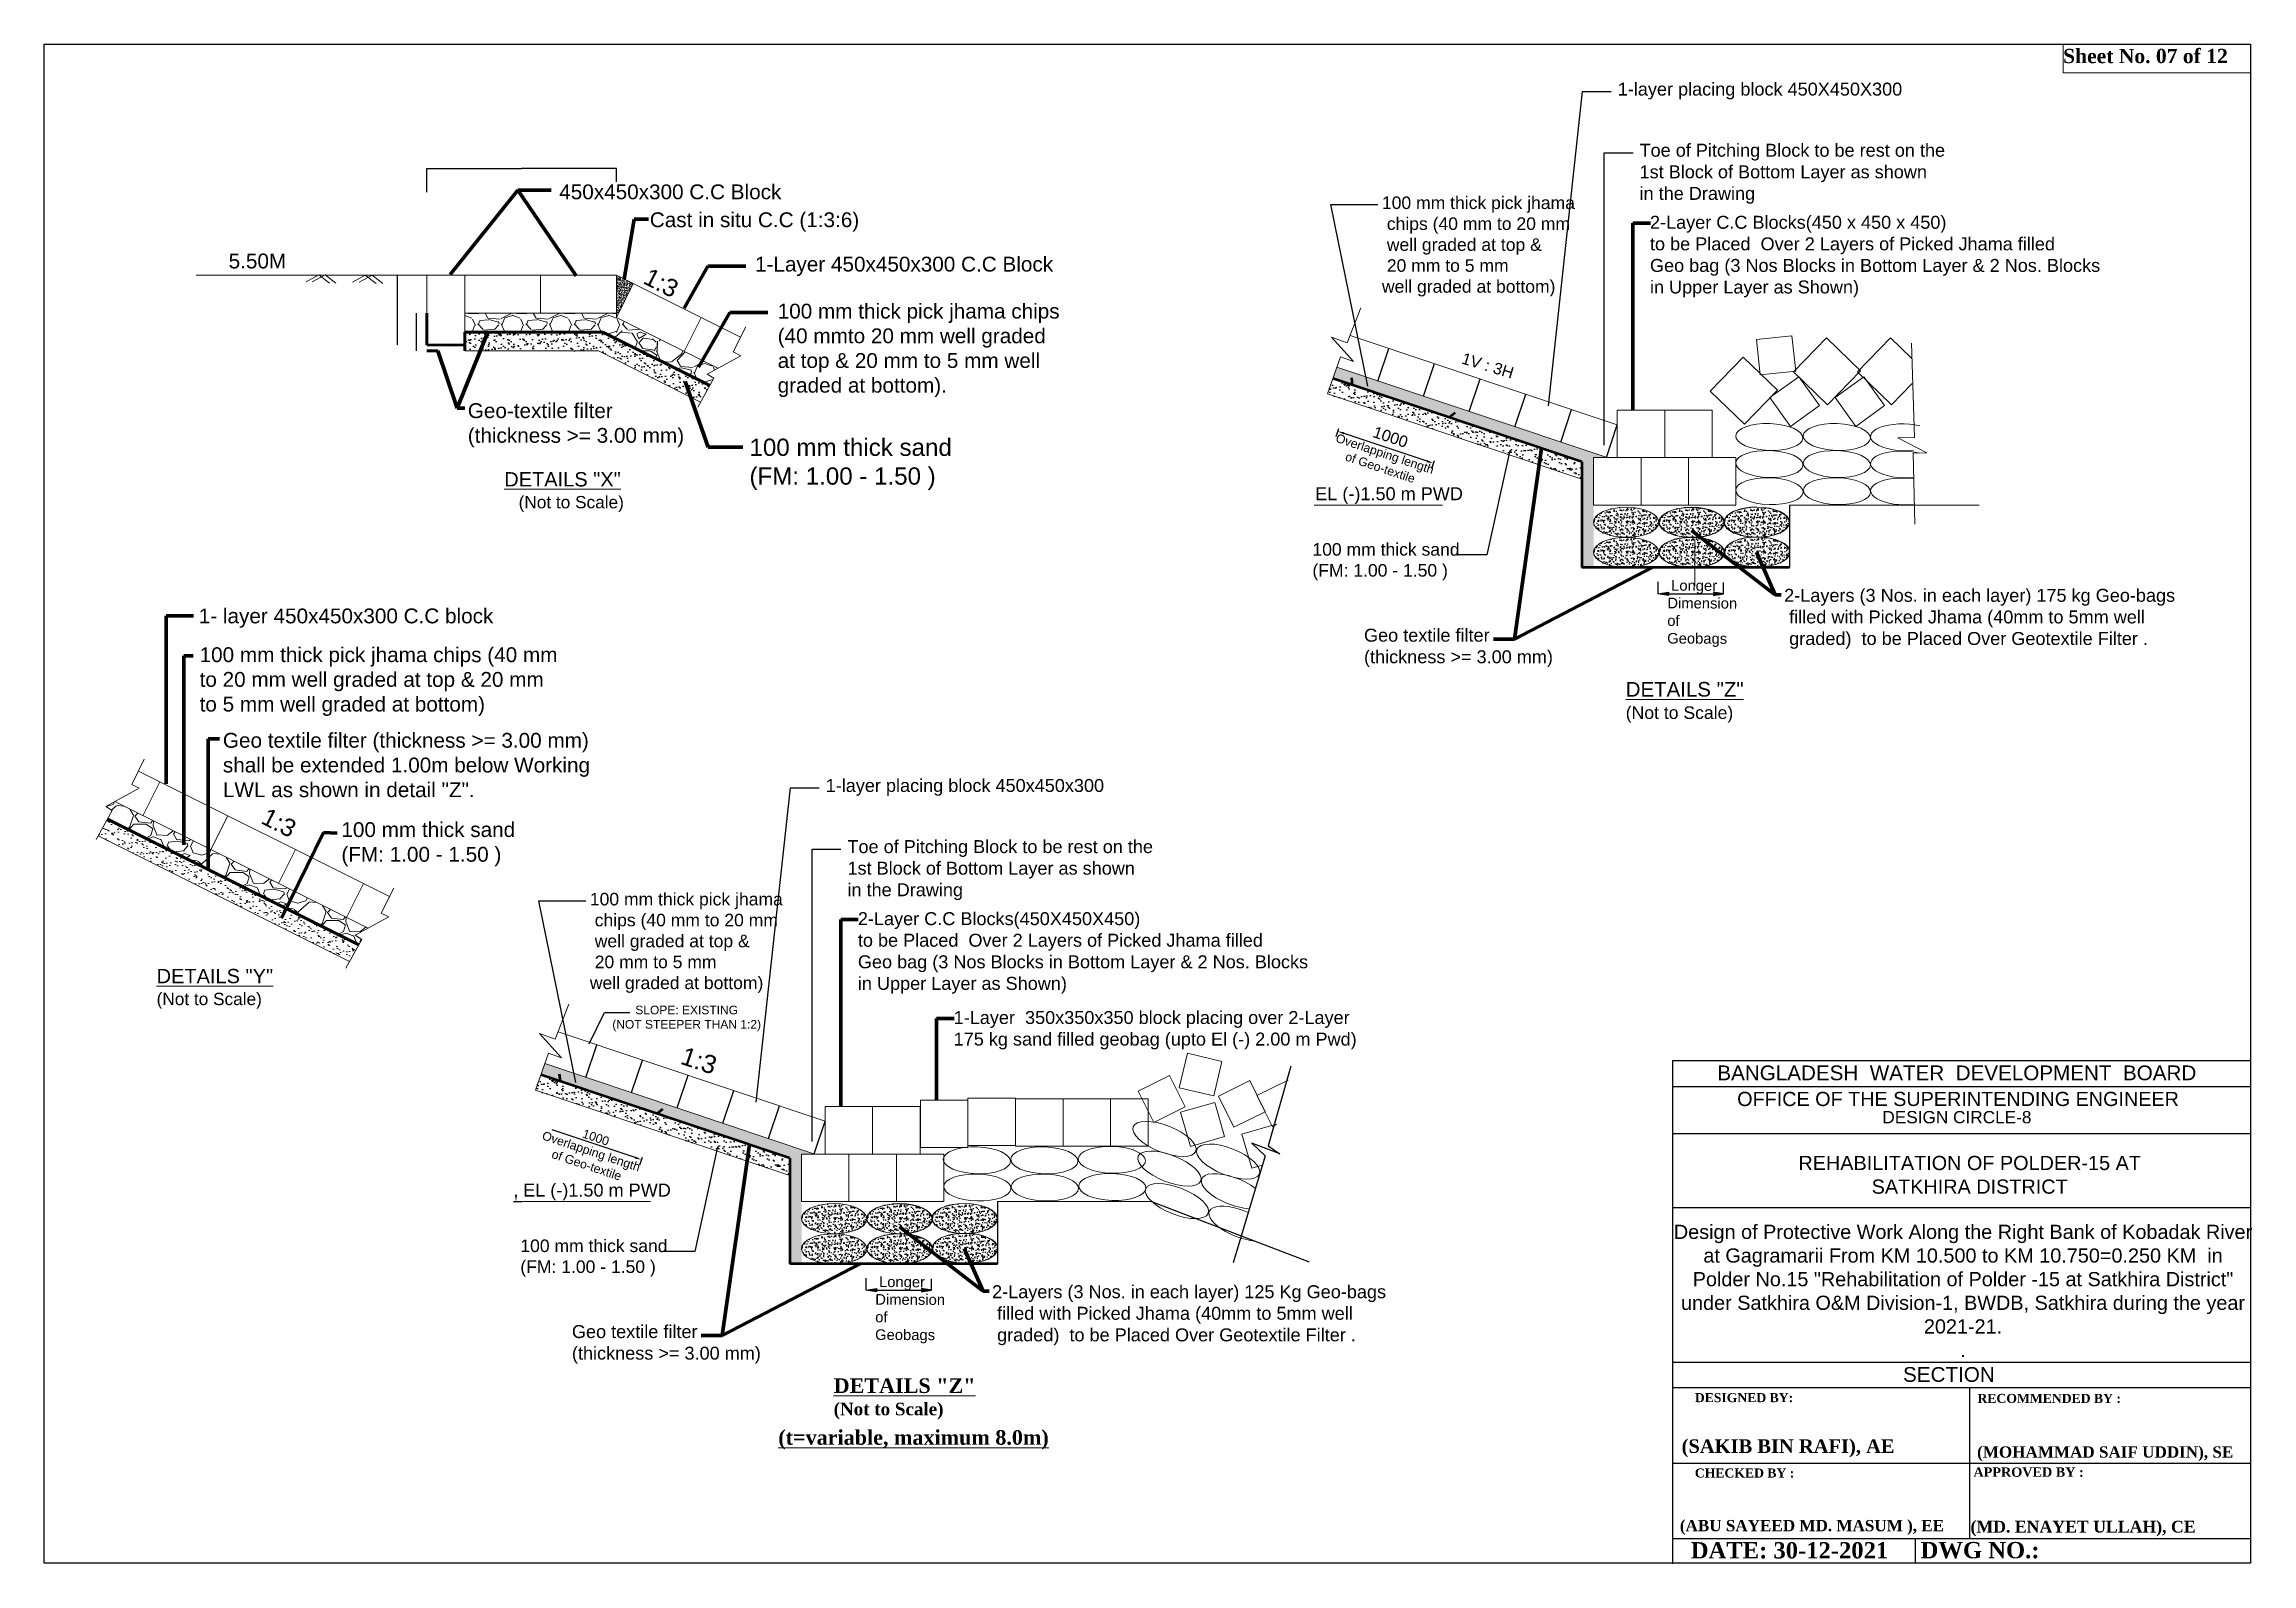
# Model space of a CAD drawing. Header units: inches. Extents: x 89000 to 267201, y -7461 to 18033.
# Drawn here: x 218499 to 229319, y 6882 to 14332 of the extents above; entities that cross this region are included whole.
import ezdxf
from ezdxf.enums import TextEntityAlignment as Align

# ---------------------------------------------------------------- set-up
doc = ezdxf.new("R2010")
doc.units = ezdxf.units.IN
doc.header["$LTSCALE"] = 7
doc.header["$MEASUREMENT"] = 0
doc.layers.add('LINE', color=7, linetype='Continuous')
doc.styles.add('dim', font='isocp.shx')
doc.styles.add('Kazi_T_H', font='timesbd.ttf')
doc.styles.get("Standard").update_dxf_attribs({"font": 'arial.ttf'})
doc.dimstyles.get("Standard").update_dxf_attribs({"dimtxt": 0.18, "dimasz": 0.18, "dimexe": 0.18, "dimexo": 0.0625, "dimgap": 0.09, "dimtad": 0, "dimtih": 1, "dimtoh": 1, "dimdec": 4, "dimzin": 0, "dimdsep": 46, "dimtxsty": 'Standard', "dimcen": 0.09, "dimadec": 0, "dimazin": 0, "dimtfac": 1, "dimtdec": 4, "dimtofl": 0, "dimtmove": 0, "dimatfit": 3, "dimfxl": 1, "dimtolj": 1, "dimtzin": 0, "dimarcsym": 0})
doc.dimstyles.new('STANDARD$0', dxfattribs={"dimscale": 0, "dimtxt": 8, "dimasz": 8, "dimexe": 4, "dimexo": 0, "dimgap": 2, "dimtad": 1, "dimdec": 0, "dimzin": 0, "dimdsep": 46, "dimtxsty": 'dim', "dimblk": 'DOTSMALL', "dimcen": 1, "dimclrd": 6, "dimclre": 6, "dimclrt": 256, "dimadec": 0, "dimazin": 0, "dimtfac": 1, "dimtdec": 0, "dimtix": 1, "dimtofl": 0, "dimtmove": 1, "dimatfit": 3, "dimldrblk": 'DOTSMALL', "dimfxl": 6, "dimtolj": 1, "dimtzin": 0, "dimarcsym": 0})
pattern_1 = [(50, (247895.4, 39692.484), (39.351889, -3.442842), [4.1148, -45.2628]), (355, (247895.4, 39692.484), (-7.61245, 41.268235), [3.29184, -36.21024]), (100.451, (247898.68, 39692.197), (31.73958, 37.825205), [3.49704, -38.46744]), (46.1842, (247895.4, 39703.457), (58.55307, -9.08114), [6.1722, -67.8942]), (96.6356, (247900.28, 39702.7), (51.279315, 53.44392), [5.24556, -57.70116]), (351.184, (247895.4, 39703.457), (51.27939, 53.44383), [4.93776, -54.31536]), (21, (247900.885, 39700.714), (32.748814, -22.089352), [4.1148, -45.2628]), (326, (247900.885, 39700.714), (13.34924, 39.7846), [3.29184, -36.21024]), (71.4514, (247903.614, 39698.873), (46.097962, 17.695337), [3.49704, -38.46744]), (37.5, (247895.399, 39692.484), (0.6671383, 18.2638884), [0, -35.771328, 0, -36.75888, 0, -36.3474]), (7.5, (247895.4, 39692.484), (14.433047, 21.639004), [0, -20.958048, 0, -34.948368, 0, -13.85316]), (327.5, (247883.164, 39692.484), (29.2875686, -1.237409), [0, -13.716, 0, -42.79392, 0, -56.78424]), (317.5, (247877.678, 39692.484), (31.995903, 5.492122), [0, -17.8308, 0, -28.419552, 0, -40.32504])]
pattern_2 = [(50, (244013.35, 36278.64), (39.351889, -3.442842), [4.1148, -45.2628]), (355, (244013.35, 36278.64), (-7.61245, 41.268235), [3.29184, -36.21024]), (100.451, (244016.63, 36278.354), (31.73958, 37.825205), [3.49704, -38.46744]), (46.1842, (244013.35, 36289.614), (58.55307, -9.08114), [6.1722, -67.8942]), (96.6356, (244018.23, 36288.857), (51.279315, 53.44392), [5.24556, -57.70116]), (351.184, (244013.35, 36289.614), (51.27939, 53.44383), [4.93776, -54.31536]), (21, (244018.838, 36286.87), (32.748814, -22.089352), [4.1148, -45.2628]), (326, (244018.838, 36286.87), (13.34924, 39.7846), [3.29184, -36.21024]), (71.4514, (244021.567, 36285.03), (46.097962, 17.695337), [3.49704, -38.46744]), (37.5, (244013.351, 36278.641), (0.6671383, 18.2638884), [0, -35.771328, 0, -36.75888, 0, -36.3474]), (7.5, (244013.351, 36278.641), (14.433047, 21.639004), [0, -20.958048, 0, -34.948368, 0, -13.85316]), (327.5, (244001.117, 36278.641), (29.2875686, -1.237409), [0, -13.716, 0, -42.79392, 0, -56.78424]), (317.5, (243995.63, 36278.64), (31.995903, 5.492122), [0, -17.8308, 0, -28.419552, 0, -40.32504])]

msp = doc.modelspace()

# ---------------------------------------------------------------- texts
at = {"color": 0, "linetype": 'Continuous', "lineweight": -3, "ltscale": 0.5, "char_height": 60, "attachment_point": 5, "rotation": 341.498073246}
for s, insert in [('\\A1;{\\H0.9333x;1000\\H0.7653x;\\POverlapping length\\Pof Geo-textile}', (225073.29789, 12334.01725)), ('\\A1;{\\H0.7143x;1000\\POverlapping length\\Pof Geo-textile}', (221180.04864, 8904.37397))]:
    msp.add_mtext(s, dxfattribs=dict(at, insert=insert))
at = {"layer": 'LINE', "color": 0, "lineweight": 13, "ltscale": 0.5}
for p in [(221429.03461, 13161.80818), (219555.53514, 10515.09609)]:
    msp.add_text('1:3', height=86.2488, rotation=332.99359933, dxfattribs=at).set_placement(p)
at = {"layer": 'LINE', "color": 0, "linetype": 'ByBlock', "ltscale": 0.5}
msp.add_text('1:3', height=89.274057, rotation=341.448640025, dxfattribs=at).set_placement((221611.73099, 9334.67083))
at = {"layer": 'LINE', "color": 0, "linetype": 'ByBlock', "lineweight": -3, "ltscale": 0.5}
for s, height, p in [('BANGLADESH  WATER  DEVELOPMENT  BOARD', 72.3523232, (227872.6813, 9252.69208)), ('OFFICE OF THE SUPERINTENDING ENGINEER', 69.3984789, (227878.76969, 9126.26996)), ('DESIGN CIRCLE-8', 60.3465034, (227873.13427, 9041.46935)), ('SECTION', 72.415804, (227833.86213, 7774.1776))]:
    msp.add_text(s, height=height, dxfattribs=at).set_placement(p, align=Align.CENTER)
at = {"layer": 'LINE', "color": 0, "linetype": 'ByBlock', "lineweight": -3, "ltscale": 0.5, "style": 'Kazi_T_H'}
for s, height, p in [('DESIGNED BY:', 44.3334282, (226588.79347, 7674.52882)), ('RECOMMENDED BY :', 44.3334282, (227973.9246, 7670.81327)), ('(SAKIB BIN RAFI), AE', 66.5001423, (226523.98162, 7425.69102)), ('(MOHAMMAD SAIF UDDIN), SE ', 55.4167852, (227972.06667, 7402.59455)), ('CHECKED BY :', 44.3334282, (226588.79347, 7305.08359)), ('APPROVED BY :', 46.0136651, (227954.18952, 7308.76788)), ('(ABU SAYEED MD. MASUM ), EE', 55.4167852, (226515.2174, 7041.68088)), ('(MD. ENAYET ULLAH), CE ', 57.5170814, (227940.00724, 7035.26405)), ('DATE: 30-12-2021', 79.8001707, (226568.89051, 6908.49254)), ('DWG NO.: ', 79.800171, (227695.21886, 6909.29794))]:
    msp.add_text(s, height=height, dxfattribs=at).set_placement(p)
at = {"layer": 'LINE', "color": 0, "lineweight": 13, "ltscale": 0.5, "attachment_point": 1}
for s, insert, char_height, width in [('{\\fTimes New Roman|b1|i0|c0|p18;Sheet No. 07 of 12}', (228393.59481, 14308.85281), 69.9676787, 961.57355), ('450x450x300 C.C Block', (221023.2114, 13644.27498), 72.6481137, 2791.9291471), ('Cast in situ C.C (1:3:6)', (221466.99046, 13507.36461), 72.6481137, 2791.9291471), ('     5.50M', (219261.87659, 13305.12747), 72.648114, 2791.9291471), ('1-Layer 450x450x300 C.C Block', (221982.65743, 13289.87938), 72.6481137, 2791.9291471), ('100 mm thick pick jhama chips \\P(40 mmto 20 mm well graded \\Pat top & 20 mm to 5 mm well \\Pgraded at bottom).', (222093.7736, 13059.4749), 72.6481137, 2791.9291471), (' Geo-textile filter\\P (thickness >= 3.00 mm)', (220546.67688, 12571.42719), 72.6481137, 2791.9291471), ('{\\H1.432x;\\LDETAILS "X"\\P\\H0.8606x;\\l   (Not to Scale)}', (220753.73446, 12233.81861), 49.0162297, 770.522086), ('1- layer 450x450x300 C.C block', (219256.39164, 11565.27081), 72.6481137, 2791.9291471), ('100 mm thick pick jhama chips (40 mm\\Pto 20 mm well graded at top & 20 mm \\Pto 5 mm well graded at bottom) ', (219260.52838, 11375.12643), 72.6481137, 2791.9291471), ('{\\H1.432x;\\LDETAILS "Z"\\P\\H0.8603x;\\l(Not to Scale)}', (226250.10341, 11205.10972), 50.0801047, 812.607613), ('Geo textile filter (thickness >= 3.00 mm)\\Pshall be extended 1.00m below Working\\PLWL as shown in detail "Z".', (219374.70902, 10955.36933), 72.6481137, 2791.9291471), ('100 mm thick sand \\P(FM: 1.00 - 1.50 )', (219955.50617, 10517.73065), 72.6481137, 2791.9291471), ('{\\H1.432x;\\LDETAILS "Y"\\P\\H0.8606x;\\l(Not to Scale)}', (219049.86131, 9798.4776), 49.0162297, 770.522086)]:
    msp.add_mtext(s, dxfattribs=dict(at, insert=insert, char_height=char_height, width=width))
at = {"layer": 'LINE', "color": 0, "linetype": 'ByBlock', "lineweight": -3, "ltscale": 0.5}
for s, insert, char_height, attachment_point in [('1-layer placing block 450X450X300', (226210.9326, 14143.3018), 63.4400923, 1), ('Toe of Pitching Block to be rest on the \\P1st Block of Bottom Layer as shown \\Pin the Drawing', (226317.78965, 13843.54399), 63.4400923, 1), ('2-Layer C.C Blocks(450 x 450 x 450)\\Pto be Placed  Over 2 Layers of Picked Jhama filled\\PGeo bag (3 Nos Blocks in Bottom Layer & 2 Nos. Blocks\\Pin Upper Layer as Shown)', (226368.87118, 13490.34504), 63.4400923, 1), ('100 mm thick sand \\P(FM: 1.00 - 1.50 )', (221955.58541, 12398.02236), 84.5867897, 1), ('EL (-)1.50 m PWD', (224728.26761, 12159.65349), 63.4400923, 1), ('2-Layers (3 Nos. in each layer) 175 kg Geo-bags \\P filled with Picked Jhama (40mm to 5mm well\\P graded)  to be Placed Over Geotextile Filter .', (227026.52069, 11661.47554), 63.4400923, 1), ('Geo textile filter \\P(thickness >= 3.00 mm) ', (224967.38866, 11466.10402), 63.4400923, 1), ('1-layer placing block 450x450x300', (222328.885, 10729.45886), 63.4400923, 1), ('Toe of Pitching Block to be rest on the \\P1st Block of Bottom Layer as shown \\Pin the Drawing', (222435.74205, 10429.70105), 63.4400923, 1), ('2-Layer C.C Blocks(450X450X450)\\Pto be Placed  Over 2 Layers of Picked Jhama filled\\PGeo bag (3 Nos Blocks in Bottom Layer & 2 Nos. Blocks\\Pin Upper Layer as Shown)', (222486.82358, 10076.5021), 63.4400923, 1), ('SLOPE: EXISTING\\P(NOT STEEPER THAN 1:2)', (221647.61572, 9618.23043), 42.1304469, 2), ('1-Layer  350x350x350 block placing over 2-Layer\\P175 kg sand filled geobag (upto El (-) 2.00 m Pwd)', (222956.20791, 9591.86457), 63.4400923, 1), ('EL (-)1.50 m PWD', (220846.22001, 8745.81055), 63.4400923, 1), ('2-Layers (3 Nos. in each layer) 125 Kg Geo-bags \\P filled with Picked Jhama (40mm to 5mm well\\P graded)  to be Placed Over Geotextile Filter .', (223144.47309, 8247.63261), 63.4400923, 1), ('Geo textile filter \\P(thickness >= 3.00 mm) ', (221085.34105, 8052.26109), 63.4400923, 1)]:
    msp.add_mtext(s, dxfattribs=dict(at, insert=insert, char_height=char_height, attachment_point=attachment_point))
at = {"layer": 'LINE', "color": 0, "linetype": 'ByBlock', "lineweight": 40, "ltscale": 0.5, "char_height": 61.5319328, "attachment_point": 1}
for s, insert in [('100 mm thick pick jhama\\P chips (40 mm to 20 mm\\P well graded at top &\\P 20 mm to 5 mm \\Pwell graded at bottom) ', (225055.20621, 13585.18203)), ('100 mm thick sand \\P(FM: 1.00 - 1.50 )', (224714.43851, 11885.77341)), ('100 mm thick pick jhama\\P chips (40 mm to 20 mm\\P well graded at top &\\P 20 mm to 5 mm \\Pwell graded at bottom) ', (221173.15861, 10171.33909)), ('100 mm thick sand \\P(FM: 1.00 - 1.50 )', (220832.39091, 8471.93048))]:
    msp.add_mtext(s, dxfattribs=dict(at, insert=insert))
at = {"layer": 'LINE', "color": 0, "lineweight": 13, "ltscale": 0.5, "attachment_point": 1}
for s, insert, char_height, width, rotation in [('1V : 3H', (225457.35176, 12821.07223), 56, 328.7194168, 343.063124422), (' {\\H1.112x;Longer Dimension of Geobags}', (226454.57815, 11704.60924), 46.6098161, 357.2564362, 359.740543673)]:
    msp.add_mtext(s, dxfattribs=dict(at, insert=insert, char_height=char_height, width=width, rotation=rotation))
at = {"layer": 'LINE', "color": 0, "linetype": 'ByBlock', "lineweight": -3, "ltscale": 0.5, "width": 2826.0401636, "attachment_point": 2}
for s, insert, char_height in [('{\\H1.3x;REHABILITATION OF POLDER-15 AT \\PSATKHIRA DISTRICT}', (227935.72286, 8881.9238), 53.4882587), ('{\\H1.3X;Design of Protective Work Along the Right Bank of Kobadak River at Gagramarii From KM 10.500 to KM 10.750=0.250 KM  in Polder No.15 "Rehabilitation of Polder -15 at Satkhira District" under Satkhira O&M Division-1, BWDB, Satkhira during the year 2021-21.\\P. }', (227903.12562, 8544.21612), 53.48825868)]:
    msp.add_mtext(s, dxfattribs=dict(at, insert=insert, char_height=char_height))
at = {"layer": 'LINE', "color": 7, "lineweight": 13, "ltscale": 0.5, "insert": (222572.53054, 8290.7663), "char_height": 46.6098161, "width": 357.2564362, "attachment_point": 1, "rotation": 359.740543673}
msp.add_mtext(' {\\H1.112x;Longer Dimension of Geobags}', dxfattribs=at)
at = {"layer": 'LINE', "color": 7, "lineweight": 13, "ltscale": 0.5, "char_height": 50.0801047, "attachment_point": 1}
for s, insert, width in [('{\\fTimes New Roman|b1|i0|c0|p18;\\H1.432x;\\LDETAILS "Z"\\P\\H0.8603x;\\l(Not to Scale)}', (222368.0558, 7791.26678), 812.607613), ('{\\fTimes New Roman|b1|i0|c0|p18;\\H1.432x;\\L(t=variable, maximum 8.0m)}', (222096.85045, 7537.45907), 1410.9738098)]:
    msp.add_mtext(s, dxfattribs=dict(at, insert=insert, width=width))

# ---------------------------------------------------------------- blocks, each defined once
blk = doc.blocks.new('*D20')
at = {"layer": 'Defpoints', "color": 0, "ltscale": 0.5}
for p in [(221303, 13722), (221303, 13657), (220374, 13606)]:
    blk.add_point(p, dxfattribs=at)
at = {"layer": 'LINE', "color": 0, "lineweight": -2, "ltscale": 0.5}
for p, q in [((220374, 13606), (220374, 13722)), ((220374, 13722), (220838, 13722)), ((221303, 13722), (220839, 13722)), ((221303, 13657), (221303, 13722))]:
    blk.add_line(p, q, dxfattribs=at)
at = {"layer": 'LINE', "color": 0, "ltscale": 0.5}
for points in [[(220374, 13722), (220374, 13722), (220374, 13722)], [(221303, 13722), (221303, 13722), (221303, 13722)]]:
    blk.add_solid(points, dxfattribs=at)
at = {"layer": 'LINE', "color": 0, "lineweight": 13, "ltscale": 0.5, "insert": (220838, 13722), "char_height": 0.18, "attachment_point": 5}
blk.add_mtext('\\A1;{\\H1.775x;1.20m}', dxfattribs=at)
blk = doc.blocks.new('*D21')
at = {"color": 0, "lineweight": -2, "ltscale": 0.5}
for p, q in [((220231, 13199), (220230, 13199)), ((220230, 12858), (220230, 13199)), ((220231, 12857), (220230, 12857))]:
    blk.add_line(p, q, dxfattribs=at)
at = {"color": 0, "linetype": 'Continuous', "ltscale": 0.5}
for points in [[(220230, 13199), (220230, 13199), (220230, 13199)], [(220230, 12858), (220230, 12858), (220230, 12857)]]:
    blk.add_solid(points, dxfattribs=at)
at = {"layer": 'Defpoints', "color": 0, "linetype": 'Continuous', "ltscale": 0.5}
for p in [(220230, 13199), (220293, 13199), (220374, 12857)]:
    blk.add_point(p, dxfattribs=at)
at = {"color": 0, "linetype": 'Continuous', "lineweight": -3, "ltscale": 0.5, "insert": (220196, 13014), "char_height": 0.8, "attachment_point": 5}
blk.add_mtext('\\A1;450', dxfattribs=at)
blk = doc.blocks.new('*D22')
at = {"color": 0, "lineweight": -2, "ltscale": 0.5}
for p, q in [((220324, 13013), (220324, 13013)), ((220324, 12828), (220324, 13013)), ((220324, 12828), (220324, 12828))]:
    blk.add_line(p, q, dxfattribs=at)
at = {"color": 0, "linetype": 'Continuous', "ltscale": 0.5}
for points in [[(220324, 13013), (220324, 13013), (220324, 13013)], [(220324, 12828), (220324, 12828), (220324, 12828)]]:
    blk.add_solid(points, dxfattribs=at)
at = {"layer": 'Defpoints', "color": 0, "linetype": 'Continuous', "ltscale": 0.5}
for p in [(220324, 13013), (220397, 13013), (220387, 12828)]:
    blk.add_point(p, dxfattribs=at)
at = {"color": 0, "linetype": 'Continuous', "lineweight": -3, "ltscale": 0.5, "insert": (220287, 12920), "char_height": 0.8, "attachment_point": 5, "rotation": 90}
blk.add_mtext('\\A1;200', dxfattribs=at)

# ---------------------------------------------------------------- dimensions: what is measured, and where the dimension line sits
at = {"color": 0, "linetype": 'Continuous', "lineweight": -3, "ltscale": 0.5}
for base, p1, p2, text, dimstyle, override, picture, middle in [((220230.39088, 13199.42618), (220373.82661, 12857.35155), (220292.81727, 13199.42618), '450', 'Standard', {"dimtxt": 0.8, "dimtmove": 2, "dimfxl": 0.15, "dimfxlon": 1}, '*D21', (220195.67627, 13013.57018)), ((220324.28742, 13013.18633), (220386.7138, 12827.71418), (220396.84918, 13013.18633), '200', 'STANDARD$0', {"dimscale": 1, "dimtxt": 0.8, "dimasz": 0.4075, "dimexe": 0.364, "dimexo": 0.219, "dimgap": 0.09, "dimtad": 0, "dimlfac": 1000, "dimtxsty": 'Standard', "dimcen": 0.09, "dimclrd": 0, "dimclre": 0, "dimclrt": 0, "dimtix": 0, "dimtmove": 2, "dimfxl": 0.15, "dimfxlon": 1}, '*D22', (220286.98553, 12920.45026))]:
    dim = msp.add_linear_dim(base=base, p1=p1, p2=p2, angle=90, text=text, dimstyle=dimstyle, override=override, dxfattribs=at)
    dim.commit()
    dim.dimension.update_dxf_attribs({"geometry": picture, "text_midpoint": middle, "dimtype": 160})
at = {"layer": 'LINE', "color": 0, "lineweight": 13, "ltscale": 0.5}
dim = msp.add_linear_dim(base=(221303.10661, 13721.79617), p1=(220373.82661, 13605.67386), p2=(221303.10661, 13657.05845), text='{\\H1.775x;1.20m}', dimstyle='Standard', override={"dimfxl": 0.12}, dxfattribs=at)
dim.commit()
dim.dimension.update_dxf_attribs({"geometry": '*D20', "text_midpoint": (220838.46661, 13721.79617)})

# ---------------------------------------------------------------- hatches: boundary and pattern name
at = {"linetype": 'ByBlock', "lineweight": 5, "ltscale": 0.5}
h = msp.add_hatch(dxfattribs=at)
h.set_pattern_fill('AR-CONC', color=0, scale=0.092928, style=0)
h.set_pattern_definition([(50, (220997.329, 17187.396), (16.930057, -1.481187), [1.77028, -19.47306]), (355, (220997.329, 17187.396), (-3.275045, 17.75451), [1.41622, -15.57845]), (100.451, (220998.74, 17187.272), (13.65507, 16.273244), [1.504504, -16.54955]), (46.1842, (220997.329, 17192.117), (25.19083, -3.90691), [2.65542, -29.2096]), (96.6356, (220999.428, 17191.79), (22.0615, 22.99276), [2.25676, -24.82432]), (351.184, (220997.33, 17192.117), (22.06154, 22.99272), [2.12433, -23.36767]), (21, (220999.689, 17190.936), (14.089268, -9.50333), [1.77028, -19.47306]), (326, (220999.69, 17190.936), (5.74314, 17.11622), [1.41622, -15.57845]), (71.4514, (221000.863, 17190.144), (19.83237, 7.61293), [1.504504, -16.54955]), (37.5, (220997.329, 17187.396), (0.287018, 7.857531), [0, -15.38962, 0, -15.814487, 0, -15.63746]), (7.5, (220997.329, 17187.396), (6.209418, 9.30958), [0, -9.016618, 0, -15.035565, 0, -5.959937]), (327.5, (220992.065, 17187.396), (12.600163, -0.532361), [0, -5.900928, 0, -18.410895, 0, -24.429842]), (317.5, (220989.705, 17187.396), (13.76535, 2.362833), [0, -7.671206, 0, -12.226723, 0, -17.348728])])
h.paths.add_polyline_path([(221386.22394, 13157.86751), (221303.10661, 13199.42618), (221303.10661, 13013.57018), (221303.10661, 12991.63285)])
at = {"linetype": 'ByBlock', "lineweight": 13, "ltscale": 0.5}
h = msp.add_hatch(dxfattribs=at)
h.set_pattern_fill('GRAVEL', color=0, scale=9.2928, style=0)
h.set_pattern_definition([(228.0128, (187917.801, 12011.931), (-1888.2985645, -2124.33669), [31.7554, -3143.8007]), (184.9697, (187896.558, 11988.327), (2832.450022, 236.0354543), [54.4934, -5394.8421]), (132.5104, (187842.269, 11983.607), (2360.3694825, -2596.410856), [38.424, -3803.9798]), (267.2737, (187750.215, 11924.597), (236.036095, 4720.740881), [49.624, -4912.7688]), (292.8337, (187747.854, 11875.03), (-1180.1889506, 2832.4470504), [48.6603, -4817.369]), (357.2737, (187766.737, 11830.183), (-4720.740881, 236.036095), [49.624, -4912.7688]), (37.6942, (187816.305, 11827.822), (-3068.4844986, -2360.3690958), [65.6252, -6496.8846]), (72.2553, (187868.233, 11867.949), (1652.263145, 5192.818146), [61.957, -6133.7405]), (121.4296, (187887.116, 11926.958), (-1888.2974465, 3068.4789507), [49.792, -4929.4122]), (175.2364, (187861.152, 11969.445), (2596.40628, -236.034905), [56.8453, -2785.4146]), (222.3974, (187804.503, 11974.165), (-2832.4455252, -2596.4049421), [73.5133, -7277.8236]), (138.8141, (187983.892, 11922.237), (-1652.258788, 1416.220542), [25.091, -2484.0212]), (171.4692, (187965.009, 11938.76), (3068.477876, -472.0754295), [47.7354, -4725.8163]), (225, (187917.8, 11945.84), (-2e-13, -236.037), [33.3806, -300.426]), (203.1986, (187901.28, 11974.165), (1180.18958, 472.07631), [17.9761, -1779.627]), (291.8014, (187884.756, 11967.084), (-236.037286, 708.111816), [25.422, -1245.6813]), (30.9638, (187894.197, 11943.48), (708.11061, 472.07461), [41.2898, -1335.0315]), (161.5651, (187929.6, 11964.724), (472.07446, -236.03677), [29.8566, -716.5585]), (16.3895, (187747.854, 11967.084), (2360.3725023, 708.109887), [41.8258, -4140.7602]), (70.3462, (187787.98, 11978.886), (-944.145849, -2596.404648), [35.0895, -3473.8531]), (293.1986, (187929.603, 12011.93), (-472.07631, 1180.18958), [35.952, -1761.6547]), (343.6105, (187943.765, 11978.886), (-2360.3725023, 708.109887), [41.8258, -4140.7602]), (339.444, (187747.854, 11820.74), (-1180.187065, 472.073667), [40.334, -1976.3648]), (294.7751, (187785.62, 11806.579), (-1180.18285, 2596.407114), [33.7953, -3345.7425]), (66.8014, (187931.963, 11775.894), (472.07631, 1180.18958), [35.952, -1761.6547]), (17.354, (187946.126, 11808.939), (-3068.4827256, -944.147056), [39.5672, -3917.1382]), (69.444, (187816.305, 11775.894), (-472.073667, -1180.187065), [20.167, -1996.5395]), (101.3099, (187917.8, 11775.894), (-236.035955, 944.145456), [12.0356, -1191.5228]), (165.9638, (187915.44, 11787.696), (708.11186, -236.03671), [48.6603, -924.5453]), (186.009, (187868.233, 11799.498), (2360.3677193, 236.036569), [45.0949, -4464.3912]), (303.6901, (187894.2, 11922.24), (-236.0372, 472.07378), [34.0418, -817.0025]), (353.1572, (187913.08, 11893.913), (4012.6326994, -472.0763543), [59.4328, -5883.8292]), (60.9454, (187972.09, 11886.832), (-944.146284, -1652.255901), [24.3014, -2405.8502]), (90, (187983.9, 11908.07), (-236.0371, 236.0371), [14.1622, -221.8749]), (120.2564, (187863.513, 11806.579), (944.146479, -1652.259007), [32.7912, -3246.3375]), (48.0128, (187846.99, 11834.903), (1888.2985645, 2124.33669), [63.511, -3112.0472]), (360, (187889.48, 11882.1), (236.0371, 236.0371), [61.3697, -174.6675]), (325.3048, (187950.846, 11882.111), (-2360.36711, 1652.259997), [37.3208, -3694.7522]), (254.0546, (187981.53, 11860.867), (-236.037722, -944.15073), [34.3675, -1684.0133]), (207.646, (187972.09, 11827.822), (-4484.7037048, -2360.3726845), [55.9561, -5539.6704]), (175.4261, (187922.522, 11801.858), (-3068.4832667, 236.035978), [59.1978, -5860.5787]), (175.4261, (187922.522, 11801.858), (-3068.4832667, 236.035978), [59.1978, -5860.5787])])
h.paths.add_polyline_path([(220559.68261, 13013.57018), (220559.68261, 12920.64218), (221237.29464, 12920.64218), (221760.97185, 12658.80357), (221780.56794, 12694.22026), (221748.85079, 12714.72449), (221800.57192, 12742.9002), (221303.10661, 12991.63285), (221303.10661, 13013.57018)])
at = {"linetype": 'Continuous', "lineweight": -3, "ltscale": 0.5}
h = msp.add_hatch(dxfattribs=at)
h.set_pattern_fill('AR-SAND', color=0, scale=0.92928, style=0)
h.set_pattern_definition([(37.5, (253149.324, 120575.075), (-1.486877, 45.480193), [0, -35.877642, 0, -40.12631, 0, -38.356032]), (7.5, (253149.324, 120575.075), (41.7733, 66.613123), [0, -19.355044, 0, -32.337085, 0, -12.391949]), (327.5, (253120.29, 120575.075), (73.505339, 0.133555), [0, -11.801856, 0, -42.486682, 0, -55.468723]), (317.5, (253120.29, 120575.075), (70.955774, 20.716376), [0, -5.900928, 0, -27.85238, 0, -31.865011])])
h.paths.add_polyline_path([(220559.68261, 12920.64218), (220559.68261, 12827.71418), (221215.35731, 12827.71418), (221715.94296, 12577.42135), (221760.97185, 12658.80357), (221237.29464, 12920.64218)])
h = msp.add_hatch(dxfattribs=at)
h.set_pattern_fill('AR-SAND', color=0, scale=0.936, style=0)
h.set_pattern_definition([(37.5, (247895.4, 39692.484), (-1.49763, 45.80908), [0, -36.137088, 0, -40.41648, 0, -38.6334]), (7.5, (247895.4, 39692.484), (42.07538, 67.09483), [0, -19.495008, 0, -32.570928, 0, -12.48156]), (327.5, (247866.157, 39692.484), (74.036886, 0.13452), [0, -11.8872, 0, -42.79392, 0, -55.86984]), (317.5, (247866.157, 39692.484), (71.46888, 20.86618), [0, -5.9436, 0, -28.053792, 0, -32.09544])])
h.paths.add_polyline_path([(226035.37271, 12199.72743), (226035.37271, 12284.67869), (224814.8637, 12693.10093), (224788.05484, 12617.12079)])
h = msp.add_hatch(dxfattribs=at)
h.set_pattern_fill('AR-CONC', color=0, scale=0.216, style=0)
h.set_pattern_definition(pattern_1)
edge = h.paths.add_edge_path()
edge.add_line((224834.20506, 12747.91712), (224814.8637, 12693.10093))
edge.add_line((224814.8637, 12693.10093), (226035.37271, 12284.67869))
edge.add_line((226035.37271, 12284.67869), (226035.37271, 12072.34019))
edge.add_line((226035.37271, 12072.34019), (226035.37271, 11766.15527))
edge.add_line((226035.37271, 11766.15527), (226092.64727, 11766.1797))
edge.add_line((226092.64727, 11766.1797), (226092.61754, 11835.87864))
edge.add_ellipse((226252.32257, 11840.62562), major_axis=(-160.16356, 1.04846), ratio=0.4596705317, start_angle=355.854922391, end_angle=364.512361164, ccw=False)
edge.add_line((226092.6128, 11846.99293), (226092.55396, 11984.94071))
edge.add_ellipse((226252.49428, 11988.00715), major_axis=(-160.16356, 1.04846), ratio=0.4596705317, start_angle=357.164522966, end_angle=363.202760588, ccw=False)
edge.add_line((226092.55065, 11992.6963), (226092.51668, 12072.34019))
edge.add_line((226092.51668, 12072.34019), (226092.51668, 12304.76546))
edge.add_line((226092.51668, 12304.76546), (226154.78472, 12304.76546))
edge.add_line((226154.78472, 12304.76546), (226155.15402, 12305.86902))
edge.add_line((226155.15402, 12305.86902), (224834.20506, 12747.91712))
h = msp.add_hatch(dxfattribs=at)
h.set_pattern_fill('AR-CONC', color=0, scale=0.216, style=0)
h.set_pattern_definition(pattern_1)
edge = h.paths.add_edge_path()
edge.add_ellipse((226252.49428, 11988.00715), major_axis=(-160.16356, 1.04846), ratio=0.4596705317, start_angle=0, end_angle=360)
h = msp.add_hatch(dxfattribs=at)
h.set_pattern_fill('AR-CONC', color=0, scale=0.216, style=0)
h.set_pattern_definition([(50, (248216.57, 39692.484), (39.351889, -3.442842), [4.1148, -45.2628]), (355, (248216.57, 39692.484), (-7.61245, 41.268235), [3.29184, -36.21024]), (100.451, (248219.85, 39692.197), (31.73958, 37.825205), [3.49704, -38.46744]), (46.1842, (248216.57, 39703.457), (58.55307, -9.08114), [6.1722, -67.8942]), (96.6356, (248221.45, 39702.7), (51.279315, 53.44392), [5.24556, -57.70116]), (351.184, (248216.57, 39703.457), (51.2794, 53.44383), [4.93776, -54.31536]), (21, (248222.055, 39700.714), (32.748814, -22.089352), [4.1148, -45.2628]), (326, (248222.055, 39700.714), (13.34924, 39.7846), [3.29184, -36.21024]), (71.4514, (248224.785, 39698.873), (46.09796, 17.695337), [3.49704, -38.46744]), (37.5, (248216.569, 39692.484), (0.6671383, 18.2638884), [0, -35.771328, 0, -36.75888, 0, -36.3474]), (7.5, (248216.57, 39692.484), (14.433047, 21.639004), [0, -20.958048, 0, -34.948368, 0, -13.85316]), (327.5, (248204.334, 39692.484), (29.2875686, -1.237409), [0, -13.716, 0, -42.79392, 0, -56.78424]), (317.5, (248198.848, 39692.484), (31.995903, 5.492122), [0, -17.8308, 0, -28.419552, 0, -40.32504])])
edge = h.paths.add_edge_path()
edge.add_ellipse((226573.66434, 11988.00715), major_axis=(-160.16356, 1.04846), ratio=0.4596705317, start_angle=0, end_angle=360)
h = msp.add_hatch(dxfattribs=at)
h.set_pattern_fill('AR-CONC', color=0, scale=0.216, style=0)
h.set_pattern_definition([(50, (248534.73, 39692.484), (39.351889, -3.442842), [4.1148, -45.2628]), (355, (248534.73, 39692.484), (-7.61245, 41.268235), [3.29184, -36.21024]), (100.451, (248538.01, 39692.197), (31.73958, 37.825205), [3.49704, -38.46744]), (46.1842, (248534.73, 39703.457), (58.55307, -9.08114), [6.1722, -67.8942]), (96.6356, (248539.61, 39702.7), (51.279315, 53.44392), [5.24556, -57.70116]), (351.184, (248534.73, 39703.457), (51.2794, 53.44383), [4.93776, -54.31536]), (21, (248540.216, 39700.714), (32.748814, -22.089352), [4.1148, -45.2628]), (326, (248540.216, 39700.714), (13.34924, 39.7846), [3.29184, -36.21024]), (71.4514, (248542.945, 39698.873), (46.09796, 17.695337), [3.49704, -38.46744]), (37.5, (248534.73, 39692.484), (0.6671383, 18.2638884), [0, -35.771328, 0, -36.75888, 0, -36.3474]), (7.5, (248534.73, 39692.484), (14.433047, 21.639004), [0, -20.958048, 0, -34.948368, 0, -13.85316]), (327.5, (248522.495, 39692.484), (29.2875686, -1.237409), [0, -13.716, 0, -42.79392, 0, -56.78424]), (317.5, (248517.009, 39692.484), (31.995903, 5.492122), [0, -17.8308, 0, -28.419552, 0, -40.32504])])
edge = h.paths.add_edge_path()
edge.add_ellipse((226891.82488, 11988.00715), major_axis=(-160.16356, 1.04846), ratio=0.4596705317, start_angle=0, end_angle=360)
h = msp.add_hatch(dxfattribs=at)
h.set_pattern_fill('AR-CONC', color=0, scale=0.216, style=0)
h.set_pattern_definition([(50, (247895.4, 39544.705), (39.351889, -3.442842), [4.1148, -45.2628]), (355, (247895.4, 39544.705), (-7.61245, 41.268235), [3.29184, -36.21024]), (100.451, (247898.68, 39544.418), (31.73958, 37.825205), [3.49704, -38.46744]), (46.1842, (247895.4, 39555.678), (58.55307, -9.08114), [6.1722, -67.8942]), (96.6356, (247900.28, 39554.92), (51.279315, 53.44392), [5.24556, -57.70116]), (351.184, (247895.4, 39555.68), (51.2794, 53.44383), [4.93776, -54.31536]), (21, (247900.885, 39552.934), (32.748814, -22.089352), [4.1148, -45.2628]), (326, (247900.885, 39552.934), (13.34924, 39.7846), [3.29184, -36.21024]), (71.4514, (247903.614, 39551.094), (46.09796, 17.695337), [3.49704, -38.46744]), (37.5, (247895.399, 39544.705), (0.6671383, 18.2638884), [0, -35.771328, 0, -36.75888, 0, -36.3474]), (7.5, (247895.4, 39544.705), (14.433047, 21.639004), [0, -20.958048, 0, -34.948368, 0, -13.85316]), (327.5, (247883.164, 39544.705), (29.2875686, -1.237409), [0, -13.716, 0, -42.79392, 0, -56.78424]), (317.5, (247877.678, 39544.705), (31.995903, 5.492122), [0, -17.8308, 0, -28.419552, 0, -40.32504])])
edge = h.paths.add_edge_path()
edge.add_ellipse((226252.49428, 11840.22795), major_axis=(-160.16356, 1.04846), ratio=0.4596705317, start_angle=0, end_angle=360)
h = msp.add_hatch(dxfattribs=at)
h.set_pattern_fill('AR-CONC', color=0, scale=0.216, style=0)
h.set_pattern_definition([(50, (248216.57, 39545.615), (39.351889, -3.442842), [4.1148, -45.2628]), (355, (248216.57, 39545.615), (-7.61245, 41.268235), [3.29184, -36.21024]), (100.451, (248219.85, 39545.33), (31.73958, 37.825205), [3.49704, -38.46744]), (46.1842, (248216.57, 39556.59), (58.55307, -9.08114), [6.1722, -67.8942]), (96.6356, (248221.45, 39555.83), (51.279315, 53.44392), [5.24556, -57.70116]), (351.184, (248216.57, 39556.59), (51.2794, 53.44383), [4.93776, -54.31536]), (21, (248222.055, 39553.845), (32.748814, -22.089352), [4.1148, -45.2628]), (326, (248222.055, 39553.845), (13.34924, 39.7846), [3.29184, -36.21024]), (71.4514, (248224.785, 39552.004), (46.09796, 17.695337), [3.49704, -38.46744]), (37.5, (248216.569, 39545.615), (0.6671383, 18.2638884), [0, -35.771328, 0, -36.75888, 0, -36.3474]), (7.5, (248216.57, 39545.615), (14.433047, 21.639004), [0, -20.958048, 0, -34.948368, 0, -13.85316]), (327.5, (248204.334, 39545.615), (29.2875686, -1.237409), [0, -13.716, 0, -42.79392, 0, -56.78424]), (317.5, (248198.848, 39545.615), (31.995903, 5.492122), [0, -17.8308, 0, -28.419552, 0, -40.32504])])
edge = h.paths.add_edge_path()
edge.add_ellipse((226573.66434, 11841.13828), major_axis=(-160.16356, 1.04846), ratio=0.4596705317, start_angle=0, end_angle=360)
h = msp.add_hatch(dxfattribs=at)
h.set_pattern_fill('AR-CONC', color=0, scale=0.216, style=0)
h.set_pattern_definition([(50, (248536.743, 39546.62), (39.351889, -3.442842), [4.1148, -45.2628]), (355, (248536.743, 39546.62), (-7.61245, 41.268235), [3.29184, -36.21024]), (100.451, (248540.022, 39546.334), (31.73958, 37.825205), [3.49704, -38.46744]), (46.1842, (248536.743, 39557.594), (58.55307, -9.08114), [6.1722, -67.8942]), (96.6356, (248541.62, 39556.837), (51.279315, 53.44392), [5.24556, -57.70116]), (351.184, (248536.743, 39557.594), (51.2794, 53.44383), [4.93776, -54.31536]), (21, (248542.23, 39554.85), (32.748814, -22.089352), [4.1148, -45.2628]), (326, (248542.23, 39554.85), (13.34924, 39.7846), [3.29184, -36.21024]), (71.4514, (248544.96, 39553.01), (46.09796, 17.695337), [3.49704, -38.46744]), (37.5, (248536.743, 39546.621), (0.6671383, 18.2638884), [0, -35.771328, 0, -36.75888, 0, -36.3474]), (7.5, (248536.743, 39546.621), (14.433047, 21.639004), [0, -20.958048, 0, -34.948368, 0, -13.85316]), (327.5, (248524.508, 39546.621), (29.2875686, -1.237409), [0, -13.716, 0, -42.79392, 0, -56.78424]), (317.5, (248519.022, 39546.62), (31.995903, 5.492122), [0, -17.8308, 0, -28.419552, 0, -40.32504])])
edge = h.paths.add_edge_path()
edge.add_ellipse((226893.83838, 11842.14418), major_axis=(-160.16356, 1.04846), ratio=0.4596705317, start_angle=0, end_angle=360)
h = msp.add_hatch(color=0, dxfattribs=at)
h.set_gradient(color1=(255, 255, 255), one_color=1, tint=1, name='CYLINDER')
h.paths.add_polyline_path([(226409.38965, 11636.90561), (226459.78965, 11628.50561), (226459.78965, 11645.30561)])
h = msp.add_hatch(color=0, dxfattribs=at)
h.set_gradient(color1=(255, 255, 255), one_color=1, tint=1, name='CYLINDER')
h.paths.add_polyline_path([(226729.61269, 11636.90561), (226679.21269, 11628.50561), (226679.21269, 11645.30561)])
at = {"linetype": 'ByBlock', "lineweight": 13, "ltscale": 0.5}
h = msp.add_hatch(dxfattribs=at)
h.set_pattern_fill('GRAVEL', color=0, scale=9.2928, style=0)
h.set_pattern_definition([(228.0128, (230295.366, 15120.497), (-1888.298564, -2124.33669), [31.7554, -3143.8007]), (184.9697, (230274.123, 15096.894), (2832.450022, 236.035454), [54.4934, -5394.842]), (132.5104, (230219.834, 15092.173), (2360.369483, -2596.410856), [38.424, -3803.9798]), (267.2737, (230127.78, 15033.163), (236.036095, 4720.740881), [49.624, -4912.7688]), (292.8337, (230125.42, 14983.596), (-1180.188951, 2832.44705), [48.6603, -4817.369]), (357.2737, (230144.302, 14938.749), (-4720.740881, 236.036095), [49.624, -4912.7688]), (37.6942, (230193.87, 14936.388), (-3068.4844986, -2360.369096), [65.6252, -6496.8846]), (72.2553, (230245.798, 14976.515), (1652.263145, 5192.818146), [61.957, -6133.7405]), (121.4296, (230264.681, 15035.524), (-1888.297447, 3068.478951), [49.792, -4929.4122]), (175.2364, (230238.717, 15078.01), (2596.40628, -236.034905), [56.8453, -2785.4146]), (222.3974, (230182.0684, 15082.731), (-2832.4455252, -2596.404942), [73.5133, -7277.8236]), (138.8141, (230361.457, 15030.803), (-1652.258788, 1416.22054), [25.091, -2484.0212]), (171.4692, (230342.574, 15047.326), (3068.477876, -472.07543), [47.7354, -4725.8163]), (225, (230295.37, 15054.4), (-2e-13, -236.037), [33.3806, -300.426]), (203.1986, (230278.844, 15082.73), (1180.18958, 472.07631), [17.976, -1779.627]), (291.8014, (230262.32, 15075.65), (-236.03729, 708.11182), [25.422, -1245.6813]), (30.9638, (230271.762, 15052.046), (708.11061, 472.07461), [41.2898, -1335.0315]), (161.5651, (230307.17, 15073.29), (472.07446, -236.03677), [29.8566, -716.5585]), (16.3895, (230125.42, 15075.65), (2360.372502, 708.109887), [41.8258, -4140.76]), (70.3462, (230165.546, 15087.452), (-944.14585, -2596.404648), [35.0895, -3473.853]), (293.1986, (230307.168, 15120.497), (-472.07631, 1180.18958), [35.952, -1761.6547]), (343.6105, (230321.33, 15087.452), (-2360.372502, 708.109887), [41.8258, -4140.7602]), (339.444, (230125.42, 14929.307), (-1180.187065, 472.07367), [40.334, -1976.365]), (294.7751, (230163.185, 14915.145), (-1180.18285, 2596.407114), [33.7953, -3345.7425]), (66.8014, (230309.528, 14884.46), (472.07631, 1180.18958), [35.952, -1761.6547]), (17.354, (230323.69, 14917.505), (-3068.482726, -944.147056), [39.567, -3917.1382]), (69.444, (230193.87, 14884.46), (-472.07367, -1180.187065), [20.167, -1996.5395]), (101.3099, (230295.366, 14884.46), (-236.03595, 944.14546), [12.0356, -1191.523]), (165.9638, (230293.006, 14896.26), (708.11186, -236.0367), [48.6603, -924.5453]), (186.009, (230245.798, 14908.064), (2360.367719, 236.036569), [45.095, -4464.3912]), (303.6901, (230271.76, 15030.8), (-236.0372, 472.0738), [34.0418, -817.0025]), (353.1572, (230290.645, 15002.479), (4012.6326994, -472.076354), [59.4328, -5883.8292]), (60.9454, (230349.655, 14995.398), (-944.146284, -1652.2559), [24.3014, -2405.85]), (90, (230361.46, 15016.64), (-236.037, 236.037), [14.1622, -221.875]), (120.2564, (230241.078, 14915.145), (944.14648, -1652.259007), [32.7912, -3246.3375]), (48.0128, (230224.555, 14943.47), (1888.298564, 2124.33669), [63.511, -3112.0472]), (360, (230267.04, 14990.68), (236.037, 236.037), [61.3697, -174.6675]), (325.3048, (230328.411, 14990.677), (-2360.36711, 1652.259997), [37.3208, -3694.7522]), (254.0546, (230359.096, 14969.433), (-236.03772, -944.15073), [34.3675, -1684.0133]), (207.646, (230349.655, 14936.388), (-4484.703705, -2360.3726845), [55.956, -5539.6704]), (175.4261, (230300.087, 14910.424), (-3068.483267, 236.035978), [59.1978, -5860.5787]), (175.4261, (230300.087, 14910.424), (-3068.483267, 236.035978), [59.1978, -5860.5787])])
h.paths.add_polyline_path([(218844.44821, 10618.82203), (218800.77479, 10595.03041), (218832.49194, 10574.52618), (218809.25183, 10532.52356), (220040.388, 9916.95547), (220054.95298, 9943.27925), (220023.23583, 9963.78347), (220086.06807, 9998.0121)])
at = {"linetype": 'ByBlock', "lineweight": 18, "ltscale": 0.5}
h = msp.add_hatch(dxfattribs=at)
h.set_pattern_fill('AR-SAND', color=0, scale=0.92928, style=0)
h.set_pattern_definition([(37.5, (230125.42, 14884.46), (-1.48688, 45.48019), [0, -35.87764, 0, -40.12631, 0, -38.35603]), (7.5, (230125.42, 14884.46), (41.7733, 66.61312), [0, -19.35504, 0, -32.33709, 0, -12.39195]), (327.5, (230096.387, 14884.46), (73.50534, 0.13355), [0, -11.80186, 0, -42.48668, 0, -55.46872]), (317.5, (230096.39, 14884.46), (70.95577, 20.71638), [0, -5.90093, 0, -27.85238, 0, -31.86501])])
h.paths.add_polyline_path([(219995.35912, 9835.57325), (220040.388, 9916.95547), (218809.25183, 10532.52356), (218764.22294, 10451.14134)])
at = {"linetype": 'Continuous', "lineweight": -3, "ltscale": 0.5}
h = msp.add_hatch(dxfattribs=at)
h.set_pattern_fill('AR-CONC', color=0, scale=0.216, style=0)
h.set_pattern_definition(pattern_2)
edge = h.paths.add_edge_path()
edge.add_line((220952.15746, 9334.07418), (220932.8161, 9279.258))
edge.add_line((220932.8161, 9279.258), (222153.32511, 8870.83575))
edge.add_line((222153.32511, 8870.83575), (222153.32511, 8658.49726))
edge.add_line((222153.32511, 8658.49726), (222153.32511, 8352.31234))
edge.add_line((222153.32511, 8352.31234), (222210.59966, 8352.33677))
edge.add_line((222210.59966, 8352.33677), (222210.56994, 8422.0357))
edge.add_ellipse((222370.27497, 8426.78268), major_axis=(-160.16356, 1.04846), ratio=0.4596705317, start_angle=355.854922391, end_angle=364.512361164, ccw=False)
edge.add_line((222210.5652, 8433.14999), (222210.50636, 8571.09778))
edge.add_ellipse((222370.44668, 8574.16421), major_axis=(-160.16356, 1.04846), ratio=0.4596705317, start_angle=357.164522966, end_angle=363.202760588, ccw=False)
edge.add_line((222210.50305, 8578.85336), (222210.46908, 8658.49726))
edge.add_line((222210.46908, 8658.49726), (222210.46908, 8890.92252))
edge.add_line((222210.46908, 8890.92252), (222272.73712, 8890.92252))
edge.add_line((222272.73712, 8890.92252), (222273.10642, 8892.02608))
edge.add_line((222273.10642, 8892.02608), (220952.15746, 9334.07418))
h = msp.add_hatch(dxfattribs=at)
h.set_pattern_fill('AR-SAND', color=0, scale=0.936, style=0)
h.set_pattern_definition([(37.5, (244013.35, 36278.64), (-1.49763, 45.80908), [0, -36.137088, 0, -40.41648, 0, -38.6334]), (7.5, (244013.35, 36278.64), (42.07538, 67.09483), [0, -19.495008, 0, -32.570928, 0, -12.48156]), (327.5, (243984.11, 36278.64), (74.036886, 0.13452), [0, -11.8872, 0, -42.79392, 0, -55.86984]), (317.5, (243984.11, 36278.64), (71.46888, 20.86618), [0, -5.9436, 0, -28.053792, 0, -32.09544])])
h.paths.add_polyline_path([(222153.32511, 8785.88449), (222153.32511, 8870.83575), (220932.8161, 9279.258), (220906.00724, 9203.27785)])
h = msp.add_hatch(dxfattribs=at)
h.set_pattern_fill('AR-CONC', color=0, scale=0.216, style=0)
h.set_pattern_definition(pattern_2)
edge = h.paths.add_edge_path()
edge.add_ellipse((222370.44668, 8574.16421), major_axis=(-160.16356, 1.04846), ratio=0.4596705317, start_angle=0, end_angle=360)
h = msp.add_hatch(dxfattribs=at)
h.set_pattern_fill('AR-CONC', color=0, scale=0.216, style=0)
h.set_pattern_definition([(50, (244334.52, 36278.64), (39.351889, -3.442842), [4.1148, -45.2628]), (355, (244334.52, 36278.64), (-7.61245, 41.268235), [3.29184, -36.21024]), (100.451, (244337.8, 36278.354), (31.73958, 37.825205), [3.49704, -38.46744]), (46.1842, (244334.52, 36289.614), (58.55307, -9.08114), [6.1722, -67.8942]), (96.6356, (244339.4, 36288.857), (51.279315, 53.44392), [5.24556, -57.70116]), (351.184, (244334.52, 36289.614), (51.2794, 53.44383), [4.93776, -54.31536]), (21, (244340.008, 36286.87), (32.748814, -22.089352), [4.1148, -45.2628]), (326, (244340.008, 36286.87), (13.34924, 39.7846), [3.29184, -36.21024]), (71.4514, (244342.737, 36285.03), (46.09796, 17.695337), [3.49704, -38.46744]), (37.5, (244334.521, 36278.641), (0.6671383, 18.2638884), [0, -35.771328, 0, -36.75888, 0, -36.3474]), (7.5, (244334.521, 36278.641), (14.433047, 21.639004), [0, -20.958048, 0, -34.948368, 0, -13.85316]), (327.5, (244322.287, 36278.641), (29.2875686, -1.237409), [0, -13.716, 0, -42.79392, 0, -56.78424]), (317.5, (244316.8, 36278.64), (31.995903, 5.492122), [0, -17.8308, 0, -28.419552, 0, -40.32504])])
edge = h.paths.add_edge_path()
edge.add_ellipse((222691.61673, 8574.16421), major_axis=(-160.16356, 1.04846), ratio=0.4596705317, start_angle=0, end_angle=360)
h = msp.add_hatch(dxfattribs=at)
h.set_pattern_fill('AR-CONC', color=0, scale=0.216, style=0)
h.set_pattern_definition([(50, (244652.682, 36278.64), (39.351889, -3.442842), [4.1148, -45.2628]), (355, (244652.682, 36278.64), (-7.61245, 41.268235), [3.29184, -36.21024]), (100.451, (244655.96, 36278.354), (31.73958, 37.825205), [3.49704, -38.46744]), (46.1842, (244652.68, 36289.614), (58.55307, -9.08114), [6.1722, -67.8942]), (96.6356, (244657.56, 36288.857), (51.279315, 53.44392), [5.24556, -57.70116]), (351.184, (244652.68, 36289.614), (51.2794, 53.44383), [4.93776, -54.31536]), (21, (244658.17, 36286.87), (32.748814, -22.089352), [4.1148, -45.2628]), (326, (244658.17, 36286.87), (13.34924, 39.7846), [3.29184, -36.21024]), (71.4514, (244660.897, 36285.03), (46.09796, 17.695337), [3.49704, -38.46744]), (37.5, (244652.682, 36278.641), (0.6671383, 18.2638884), [0, -35.771328, 0, -36.75888, 0, -36.3474]), (7.5, (244652.682, 36278.641), (14.433047, 21.639004), [0, -20.958048, 0, -34.948368, 0, -13.85316]), (327.5, (244640.447, 36278.641), (29.2875686, -1.237409), [0, -13.716, 0, -42.79392, 0, -56.78424]), (317.5, (244634.96, 36278.64), (31.995903, 5.492122), [0, -17.8308, 0, -28.419552, 0, -40.32504])])
edge = h.paths.add_edge_path()
edge.add_ellipse((223009.77728, 8574.16421), major_axis=(-160.16356, 1.04846), ratio=0.4596705317, start_angle=0, end_angle=360)
h = msp.add_hatch(dxfattribs=at)
h.set_pattern_fill('AR-CONC', color=0, scale=0.216, style=0)
h.set_pattern_definition([(50, (244013.35, 36130.862), (39.351889, -3.442842), [4.1148, -45.2628]), (355, (244013.35, 36130.86), (-7.61245, 41.268235), [3.29184, -36.21024]), (100.451, (244016.63, 36130.575), (31.73958, 37.825205), [3.49704, -38.46744]), (46.1842, (244013.35, 36141.835), (58.55307, -9.08114), [6.1722, -67.8942]), (96.6356, (244018.23, 36141.08), (51.279315, 53.44392), [5.24556, -57.70116]), (351.184, (244013.35, 36141.835), (51.2794, 53.44383), [4.93776, -54.31536]), (21, (244018.838, 36139.09), (32.748814, -22.089352), [4.1148, -45.2628]), (326, (244018.838, 36139.09), (13.34924, 39.7846), [3.29184, -36.21024]), (71.4514, (244021.567, 36137.25), (46.09796, 17.695337), [3.49704, -38.46744]), (37.5, (244013.351, 36130.862), (0.6671383, 18.2638884), [0, -35.771328, 0, -36.75888, 0, -36.3474]), (7.5, (244013.351, 36130.862), (14.433047, 21.639004), [0, -20.958048, 0, -34.948368, 0, -13.85316]), (327.5, (244001.117, 36130.862), (29.2875686, -1.237409), [0, -13.716, 0, -42.79392, 0, -56.78424]), (317.5, (243995.63, 36130.862), (31.995903, 5.492122), [0, -17.8308, 0, -28.419552, 0, -40.32504])])
edge = h.paths.add_edge_path()
edge.add_ellipse((222370.44668, 8426.38501), major_axis=(-160.16356, 1.04846), ratio=0.4596705317, start_angle=0, end_angle=360)
h = msp.add_hatch(dxfattribs=at)
h.set_pattern_fill('AR-CONC', color=0, scale=0.216, style=0)
h.set_pattern_definition([(50, (244334.52, 36131.772), (39.351889, -3.442842), [4.1148, -45.2628]), (355, (244334.52, 36131.772), (-7.61245, 41.268235), [3.29184, -36.21024]), (100.451, (244337.8, 36131.485), (31.73958, 37.825205), [3.49704, -38.46744]), (46.1842, (244334.52, 36142.745), (58.55307, -9.08114), [6.1722, -67.8942]), (96.6356, (244339.4, 36141.99), (51.279315, 53.44392), [5.24556, -57.70116]), (351.184, (244334.52, 36142.745), (51.2794, 53.44383), [4.93776, -54.31536]), (21, (244340.008, 36140.002), (32.748814, -22.089352), [4.1148, -45.2628]), (326, (244340.008, 36140), (13.34924, 39.7846), [3.29184, -36.21024]), (71.4514, (244342.737, 36138.16), (46.09796, 17.695337), [3.49704, -38.46744]), (37.5, (244334.521, 36131.772), (0.6671383, 18.2638884), [0, -35.771328, 0, -36.75888, 0, -36.3474]), (7.5, (244334.521, 36131.772), (14.433047, 21.639004), [0, -20.958048, 0, -34.948368, 0, -13.85316]), (327.5, (244322.287, 36131.772), (29.2875686, -1.237409), [0, -13.716, 0, -42.79392, 0, -56.78424]), (317.5, (244316.8, 36131.772), (31.995903, 5.492122), [0, -17.8308, 0, -28.419552, 0, -40.32504])])
edge = h.paths.add_edge_path()
edge.add_ellipse((222691.61673, 8427.29534), major_axis=(-160.16356, 1.04846), ratio=0.4596705317, start_angle=0, end_angle=360)
h = msp.add_hatch(dxfattribs=at)
h.set_pattern_fill('AR-CONC', color=0, scale=0.216, style=0)
h.set_pattern_definition([(50, (244654.696, 36132.778), (39.351889, -3.442842), [4.1148, -45.2628]), (355, (244654.696, 36132.78), (-7.61245, 41.268235), [3.29184, -36.21024]), (100.451, (244657.975, 36132.49), (31.73958, 37.825205), [3.49704, -38.46744]), (46.1842, (244654.696, 36143.75), (58.55307, -9.08114), [6.1722, -67.8942]), (96.6356, (244659.575, 36142.994), (51.279315, 53.44392), [5.24556, -57.70116]), (351.184, (244654.696, 36143.75), (51.2794, 53.44383), [4.93776, -54.31536]), (21, (244660.182, 36141.008), (32.748814, -22.089352), [4.1148, -45.2628]), (326, (244660.18, 36141.008), (13.34924, 39.7846), [3.29184, -36.21024]), (71.4514, (244662.91, 36139.167), (46.09796, 17.695337), [3.49704, -38.46744]), (37.5, (244654.696, 36132.778), (0.6671383, 18.2638884), [0, -35.771328, 0, -36.75888, 0, -36.3474]), (7.5, (244654.696, 36132.778), (14.433047, 21.639004), [0, -20.958048, 0, -34.948368, 0, -13.85316]), (327.5, (244642.461, 36132.778), (29.2875686, -1.237409), [0, -13.716, 0, -42.79392, 0, -56.78424]), (317.5, (244636.974, 36132.778), (31.995903, 5.492122), [0, -17.8308, 0, -28.419552, 0, -40.32504])])
edge = h.paths.add_edge_path()
edge.add_ellipse((223011.79078, 8428.30125), major_axis=(-160.16356, 1.04846), ratio=0.4596705317, start_angle=0, end_angle=360)
h = msp.add_hatch(color=0, dxfattribs=at)
h.set_gradient(color1=(255, 255, 255), one_color=1, tint=1, name='CYLINDER')
h.paths.add_polyline_path([(222527.34205, 8223.06268), (222577.74205, 8214.66268), (222577.74205, 8231.46268)])
h = msp.add_hatch(color=0, dxfattribs=at)
h.set_gradient(color1=(255, 255, 255), one_color=1, tint=1, name='CYLINDER')
h.paths.add_polyline_path([(222847.56508, 8223.06268), (222797.16508, 8214.66268), (222797.16508, 8231.46268)])

# ---------------------------------------------------------------- linework, layer by layer
at = {"color": 0, "linetype": 'ByBlock', "lineweight": 13, "ltscale": 0.5}
for p, q in [((221303.10661, 13199.42618), (219243.91916, 13199.42618)), ((221911.89664, 12895.03116), (221303.10661, 13199.42618)), ((221303.10661, 13013.57018), (220559.68261, 13013.57018)), ((221800.57192, 12742.9002), (221303.10661, 12991.63285)), ((220428.48043, 12827.71418), (220373.82661, 12827.71418)), ((221215.35731, 12827.71418), (220559.68261, 12827.71418)), ((221715.94296, 12577.42135), (221215.35731, 12827.71418)), ((220190.92982, 10153.37455), (218960.45402, 10768.61245)), ((220086.06807, 9998.0121), (218844.44821, 10618.82203)), ((219995.35912, 9835.57325), (218764.22294, 10451.14134))]:
    msp.add_line(p, q, dxfattribs=at)
at = {"color": 0, "linetype": 'ByBlock', "lineweight": 18, "ltscale": 0.5}
for p, q in [((220373.82661, 13199.42618), (220373.82661, 12857.35155)), ((220559.68261, 13199.42618), (220559.68261, 13013.57018)), ((220559.68261, 13199.42618), (220559.68261, 12827.71418)), ((220931.39461, 13199.42618), (220931.39461, 13013.57018)), ((221303.10661, 13199.42618), (221303.10661, 13013.57018)), ((221303.10661, 12991.63285), (221386.22394, 13157.86751)), ((221303.10661, 13013.57018), (221303.10661, 12991.63285)), ((221635.57593, 12825.39819), (221718.69326, 12991.63285)), ((218982.97433, 10549.55897), (219066.09166, 10715.79363)), ((219315.44365, 10383.32431), (219398.56098, 10549.55897)), ((219647.91297, 10217.08965), (219731.0303, 10383.32431)), ((219980.38229, 10050.85499), (220063.49962, 10217.08965))]:
    msp.add_line(p, q, dxfattribs=at)
at = {"color": 0, "linetype": 'ByBlock', "lineweight": 60, "ltscale": 0.5}
for p, q in [((220373.82661, 13013.57018), (220373.82661, 12857.35155)), ((220373.82661, 12857.35155), (220373.82661, 12920.64218)), ((221237.29464, 12920.64218), (220559.68261, 12920.64218)), ((220559.68261, 12827.71418), (220559.68261, 12920.64218)), ((221760.97185, 12658.80357), (221237.29464, 12920.64218)), ((220373.82661, 12827.71418), (220428.48043, 12827.71418)), ((220040.388, 9916.95547), (218809.25183, 10532.52356))]:
    msp.add_line(p, q, dxfattribs=at)
at = {"color": 0, "linetype": 'Continuous', "lineweight": 53, "ltscale": 0.5}
msp.add_line((220373.82661, 12857.35155), (220559.68261, 12857.35155), dxfattribs=at)
at = {"color": 0, "linetype": 'Continuous', "lineweight": -3, "ltscale": 0.5}
for p, q in [((225035.46659, 12680.56609), (225089.03091, 12840.62949)), ((225259.40408, 12605.62667), (225312.96839, 12765.69008)), ((225483.34156, 12530.68726), (225536.90588, 12690.75067)), ((225707.27905, 12455.74784), (225760.84337, 12615.81125)), ((225931.21654, 12380.80843), (225984.78085, 12540.87184)), ((226155.15402, 12305.86902), (226208.71834, 12465.93243)), ((225276.69141, 12287.45872), (224869.90437, 12423.58297)), ((226409.38965, 11636.90561), (226409.38965, 11695.86275)), ((226729.61269, 11636.90561), (226729.61269, 11692.52559)), ((226409.38965, 11636.90561), (226459.78965, 11645.30561)), ((226459.78965, 11628.50561), (226409.38965, 11636.90561)), ((226459.78965, 11645.30561), (226459.78965, 11628.50561)), ((226459.78965, 11636.90561), (226679.21269, 11636.90561)), ((226729.61269, 11636.90561), (226679.21269, 11645.30561)), ((226679.21269, 11628.50561), (226729.61269, 11636.90561)), ((221153.41899, 9266.72315), (221206.98331, 9426.78656)), ((221377.35648, 9191.78373), (221430.92079, 9351.84714)), ((224609.4409, 9322.46062), (224497.13619, 8930.70879)), ((221601.29396, 9116.84432), (221654.85828, 9276.90773)), ((221825.23145, 9041.90491), (221878.79576, 9201.96832)), ((222049.16893, 8966.96549), (222102.73325, 9127.0289)), ((222273.10642, 8892.02608), (222326.67073, 9052.08949)), ((224482.40363, 8881.63755), (224326.60199, 8357.78963)), ((224554.09539, 8892.43299), (224417.58539, 8944.44959)), ((224417.58539, 8944.44959), (224482.40363, 8881.63755)), ((224497.13619, 8930.70879), (224554.09539, 8892.43299)), ((223925.90212, 8658.71981), (224698.11824, 8362.20077)), ((226479.00028, 8629.37231), (229312.84136, 8629.37231)), ((222527.34205, 8223.06268), (222527.34205, 8282.01981)), ((222527.34205, 8223.06268), (222577.74205, 8231.46268)), ((222577.74205, 8231.46268), (222577.74205, 8214.66268)), ((222847.56508, 8223.06268), (222797.16508, 8231.46268)), ((222847.56508, 8223.06268), (222847.56508, 8278.68266)), ((222577.74205, 8214.66268), (222527.34205, 8223.06268)), ((222577.74205, 8223.06268), (222797.16508, 8223.06268)), ((222797.16508, 8214.66268), (222847.56508, 8223.06268)), ((227936.28722, 7005.62603), (227936.28722, 7744.5165))]:
    msp.add_line(p, q, dxfattribs=at)
at = {"color": 0, "lineweight": -3, "ltscale": 0.5}
for p, q in [((224842.79741, 12445.3079), (224829.74853, 12406.31327)), ((225311.41445, 12288.49331), (225298.36557, 12249.49868)), ((221394.6438, 8873.61579), (220987.85677, 9009.74003)), ((221429.36684, 8874.65037), (221416.31797, 8835.65574)), ((220799.18361, 8658.30534), (220840.30317, 8658.49726))]:
    msp.add_line(p, q, dxfattribs=at)
at = {"color": 0, "linetype": 'ByBlock', "lineweight": 18, "ltscale": 0.5}
for points in [[(219782.24288, 13167.21052), (219844.98691, 13201.05205), (219897.92604, 13160.3569)], [(219812.53086, 13167.21052), (219875.27489, 13201.05205), (219928.21403, 13160.3569)], [(220009.61852, 13165.60842), (220072.36255, 13199.44995), (220125.30169, 13158.7548)], [(220043.17278, 13165.60842), (220105.91681, 13199.44995), (220158.85594, 13158.7548)], [(221702.19363, 12552.57172), (221780.56794, 12694.22026), (221748.85079, 12714.72449), (221913.06944, 12804.18459), (221875.74641, 12822.82296), (221937.33009, 12945.83313)], [(218754.11762, 10432.87764), (218832.49194, 10574.52618), (218800.77479, 10595.03041), (218964.99343, 10684.49051), (218927.6704, 10703.12888), (218989.25408, 10826.13905)], [(219976.57866, 9801.63071), (220054.95298, 9943.27925), (220023.23583, 9963.78347), (220187.45448, 10053.24358), (220150.13144, 10071.88194), (220211.71512, 10194.89212)]]:
    msp.add_lwpolyline(points, dxfattribs=at)
at = {"color": 0, "linetype": 'Continuous', "lineweight": -3, "ltscale": 0.5}
for points in [[(224871.62857, 12428.73547), (224868.18018, 12418.43047), (224838.98937, 12433.92814)], [(225278.4156, 12292.61122), (225274.96721, 12282.30622), (225307.60641, 12277.11355)], [(221396.368, 8878.76829), (221392.91961, 8868.46328), (221425.55881, 8863.27061)], [(220805.59806, 8690.93563), (220816.46461, 8690.98635), (220811.18348, 8658.36135)]]:
    msp.add_solid(points, dxfattribs=at)
at = {"layer": 'LINE', "color": 0, "lineweight": 13, "ltscale": 0.5}
for p, q in [((226208.71834, 12465.93243), (224899.53304, 12904.04388)), ((226158.45173, 12304.76546), (224834.20506, 12747.91712)), ((226035.37271, 12199.72743), (224788.22638, 12617.06339)), ((225352.2648, 12072.34019), (224722.35077, 12072.34019)), ((226092.51668, 12072.34019), (226789.79247, 12072.34019)), ((226092.51668, 12072.34019), (226789.79247, 12072.34019)), ((227052.91493, 12072.56275), (227982.29067, 12072.56275)), ((226587.98249, 11907.25145), (226587.98249, 11674.82619)), ((226587.98249, 11674.82619), (226587.98249, 11907.25145))]:
    msp.add_line(p, q, dxfattribs=at)
at = {"layer": 'LINE', "color": 0, "lineweight": 53, "ltscale": 0.5}
for p, q in [((226035.37271, 12284.67869), (224814.8637, 12693.10093)), ((224911.06285, 12660.90955), (224906.88603, 12695.54941)), ((225383.9968, 12502.65038), (225413.64745, 12525.54584)), ((226035.37271, 12284.67869), (226035.37271, 12072.34019)), ((226035.37271, 12072.34019), (226035.37271, 11766.15527)), ((227052.91493, 11766.58928), (226035.37271, 11766.15527))]:
    msp.add_line(p, q, dxfattribs=at)
at = {"layer": 'LINE', "color": 0, "lineweight": -3, "ltscale": 0.5}
msp.add_line((227052.91493, 12072.56275), (227052.91493, 11766.58928), dxfattribs=at)
at = {"layer": 'LINE', "color": 7, "lineweight": 13, "ltscale": 0.5}
for p, q in [((222326.67073, 9052.08949), (221017.48544, 9490.20095)), ((222276.40413, 8890.92252), (220952.15746, 9334.07418)), ((222153.32511, 8785.88449), (220906.17878, 9203.22045)), ((221470.2172, 8658.49726), (220840.30317, 8658.49726)), ((222210.46908, 8658.49726), (222907.74486, 8658.49726)), ((222210.46908, 8658.49726), (222907.74486, 8658.49726)), ((223170.86733, 8658.71981), (223925.90212, 8658.71981))]:
    msp.add_line(p, q, dxfattribs=at)
at = {"layer": 'LINE', "color": 0, "linetype": 'ByBlock', "lineweight": -3, "ltscale": 0.5}
for p, q in [((226479.00028, 9348.62173), (226479.00028, 6881.84929)), ((229312.84136, 9348.62173), (226479.00028, 9348.62173)), ((229312.84136, 9219.8415), (226479.00028, 9219.8415)), ((229312.84136, 8990.47908), (226479.00028, 8990.47908)), ((229312.84136, 7869.13543), (226479.00028, 7869.13543)), ((229312.84136, 7744.5165), (226479.00028, 7744.5165)), ((226479.00028, 7375.07126), (229312.84136, 7375.07126)), ((226479.00028, 7005.62603), (229312.84136, 7005.62603)), ((227670.53138, 6885.24056), (227670.53138, 7005.62603))]:
    msp.add_line(p, q, dxfattribs=at)
at = {"layer": 'LINE', "color": 7, "lineweight": 53, "ltscale": 0.5}
for p, q in [((222153.32511, 8870.83575), (220932.8161, 9279.258)), ((221029.01525, 9247.06661), (221024.83843, 9281.70648)), ((221501.9492, 9088.80744), (221531.59985, 9111.7029)), ((222153.32511, 8870.83575), (222153.32511, 8658.49726)), ((222153.32511, 8658.49726), (222153.32511, 8352.31234)), ((223170.86733, 8352.74635), (222153.32511, 8352.31234))]:
    msp.add_line(p, q, dxfattribs=at)
at = {"layer": 'LINE', "color": 7, "lineweight": -3, "ltscale": 0.5}
msp.add_line((223170.86733, 8658.71981), (223170.86733, 8352.74635), dxfattribs=at)
at = {"layer": 'LINE', "color": 0, "linetype": 'ByBlock', "lineweight": -3, "ltscale": 0.5}
msp.add_lwpolyline([(218498.69552, 14331.94352), (229312.84136, 14331.94352), (229312.84136, 6885.24056), (218498.69552, 6885.24056)], close=True, dxfattribs=at)
at = {"layer": 'LINE', "color": 0, "lineweight": 13, "ltscale": 0.5}
for points in [[(229312.84136, 14331.94352), (228393.59481, 14331.94352), (228393.59481, 14190.48645), (229312.84136, 14190.48645)], [(227063.90796, 12902.68102), (226890.63131, 12883.6469), (226909.66543, 12710.37025), (227082.94208, 12729.40437)], [(227072.23648, 12725.68572), (227239.26362, 12564.05826), (227400.89108, 12731.08541), (227233.86393, 12892.71286)], [(226664.65421, 12630.52276), (226831.68136, 12468.89531), (226993.30881, 12635.92245), (226826.28167, 12797.54991)], [(227058.15539, 12458.01242), (227199.68673, 12559.77673), (227097.92243, 12701.30807), (226956.39108, 12599.54376)], [(227377.51446, 12458.01242), (227519.0458, 12559.77673), (227417.2815, 12701.30807), (227275.75015, 12599.54376)], [(226208.72931, 12304.76546), (226441.15458, 12304.76546), (226441.15458, 12537.19072), (226208.72931, 12537.19072)], [(226441.15458, 12304.76546), (226673.57984, 12304.76546), (226673.57984, 12537.19072), (226441.15458, 12537.19072)], [(226092.51668, 12072.34019), (226324.94194, 12072.34019), (226324.94194, 12304.76546), (226092.51668, 12304.76546)], [(226324.94194, 12072.34019), (226557.36721, 12072.34019), (226557.36721, 12304.76546), (226324.94194, 12304.76546)], [(226557.36721, 12072.34019), (226789.79247, 12072.34019), (226789.79247, 12304.76546), (226557.36721, 12304.76546)]]:
    msp.add_lwpolyline(points, close=True, dxfattribs=at)
for points in [[(224952.56864, 13039.22025), (224885.28228, 12867.72176), (224808.59948, 12895.07805), (224915.87378, 12776.97066), (224852.12426, 12798.7027), (224788.05484, 12617.12079)], [(227649.92317, 12793.01088), (227546.89032, 12892.71286), (227385.26286, 12725.68572), (227552.29001, 12564.05826), (227653.85295, 12669.01424)], [(227651.09337, 12866.56096), (227665.78545, 12402.98033), (227584.36948, 12402.73836), (227725.3144, 12327.96097), (227657.97232, 12326.80921), (227666.26276, 11977.99974)]]:
    msp.add_lwpolyline(points, dxfattribs=at)
at = {"layer": 'LINE', "color": 7, "lineweight": 13, "ltscale": 0.5}
for points in [[(221070.52104, 9625.37731), (221003.23468, 9453.87882), (220926.55187, 9481.23511), (221033.82617, 9363.12772), (220970.07666, 9384.85976), (220906.00724, 9203.27785)], [(224595.575, 9253.54365), (224442.36241, 9177.68487), (224518.22119, 9024.47228), (224537.49209, 9034.01371)], [(223676.9553, 8929.79738), (223909.38056, 8929.79738), (223909.38056, 9162.22264), (223676.9553, 9162.22264)], [(224537.49209, 9034.01371), (224536.61562, 9037.04699), (224369.14772, 8988.65691), (224417.5378, 8821.18902), (224468.83348, 8836.01098)], [(223837.44591, 8914.01847), (223837.44591, 8917.20626)]]:
    msp.add_lwpolyline(points, dxfattribs=at)
for points in [[(224271.26986, 9345.29291), (224101.64847, 9385.48845), (224061.45294, 9215.86706), (224231.07432, 9175.67153)], [(223861.11465, 9199.47915), (223936.97342, 9046.26656), (224090.18601, 9122.12534), (224014.32723, 9275.33792)], [(224253.83329, 9175.10338), (224329.69207, 9021.8908), (224482.90465, 9097.74957), (224407.04587, 9250.96216)], [(222326.68171, 8890.92252), (222559.10697, 8890.92252), (222559.10697, 9123.34778), (222326.68171, 9123.34778)], [(222559.10697, 8890.92252), (222791.53223, 8890.92252), (222791.53223, 9123.34778), (222559.10697, 9123.34778)], [(222794.06657, 8922.63144), (223026.49183, 8922.63144), (223026.49183, 9155.05671), (222794.06657, 9155.05671)], [(223026.49183, 8932.98772), (223258.91709, 8932.98772), (223258.91709, 9165.41298), (223026.49183, 9165.41298)], [(223259.95845, 8929.79738), (223492.38371, 8929.79738), (223492.38371, 9162.22264), (223259.95845, 9162.22264)], [(223492.38371, 8929.79738), (223724.80897, 8929.79738), (223724.80897, 9162.22264), (223492.38371, 9162.22264)], [(224116.68375, 8928.32002), (224284.15164, 8976.7101), (224235.76156, 9144.17799), (224068.29367, 9095.78791)], [(222210.46908, 8658.49726), (222442.89434, 8658.49726), (222442.89434, 8890.92252), (222210.46908, 8890.92252)], [(222442.89434, 8658.49726), (222675.3196, 8658.49726), (222675.3196, 8890.92252), (222442.89434, 8890.92252)], [(222675.3196, 8658.49726), (222907.74486, 8658.49726), (222907.74486, 8890.92252), (222675.3196, 8890.92252)]]:
    msp.add_lwpolyline(points, close=True, dxfattribs=at)
at = {"layer": 'LINE', "color": 0, "lineweight": 9, "ltscale": 0.5, "extrusion": (0, 0, -1)}
for centre in [(226953.79455, 12406.06403), (227284.55445, 12406.06403), (226954.11757, 12273.36919), (227284.87747, 12273.36919), (226954.4406, 12140.67435), (227285.2005, 12140.67435)]:
    msp.add_ellipse(centre, major_axis=(-164.64813, 5.29866), ratio=0.3999216098, dxfattribs=at)
for centre, start_param, end_param in [((227614.30558, 12404.03111), 4.4151549176, 8.3311669908), ((227614.62861, 12271.33627), 4.4151549176, 8.3311669908), ((227614.90094, 12138.64143), 4.3969140088, 8.1246789773)]:
    msp.add_ellipse(centre, major_axis=(-164.64813, 5.29866), ratio=0.3999216098, start_param=start_param, end_param=end_param, dxfattribs=at)
at = {"layer": 'LINE', "color": 0, "lineweight": 9, "ltscale": 0.5}
for centre in [(226252.49428, 11988.00715), (226572.81174, 11986.97067), (226573.66434, 11988.00715), (226891.82488, 11988.00715), (226892.92118, 11988.94005), (226252.49428, 11840.22795), (226572.81174, 11840.1018), (226573.66434, 11841.13828), (226893.83838, 11842.14418), (226894.93468, 11843.07709)]:
    msp.add_ellipse(centre, major_axis=(-160.16356, 1.04846), ratio=0.4596705317, dxfattribs=at)
at = {"layer": 'LINE', "color": 7, "lineweight": 9, "ltscale": 0.5, "extrusion": (0, 0, -1)}
for centre, major_axis in [((223989.52951, 8964.96947), (-153.33025, 60.22388)), ((223069.9948, 8859.9097), (-164.64813, 5.29866)), ((223400.7547, 8859.9097), (-164.64813, 5.29866)), ((223731.61872, 8862.46278), (-164.64813, 5.29866)), ((224013.63779, 8819.74673), (-153.33025, 60.22388)), ((224301.12378, 8854.01399), (-153.33025, 60.22388)), ((223072.39299, 8726.83141), (-164.64813, 5.29866)), ((223403.15289, 8726.83141), (-164.64813, 5.29866)), ((223734.01691, 8729.3845), (-164.64813, 5.29866)), ((224050.67165, 8660.13292), (-153.33025, 60.22388))]:
    msp.add_ellipse(centre, major_axis=major_axis, ratio=0.3999216098, dxfattribs=at)
for centre, start_param, end_param in [((224325.23206, 8708.79124), 4.012989173, 8.485116796), ((224362.26593, 8549.17743), 4.087337156, 7.9442388003)]:
    msp.add_ellipse(centre, major_axis=(-153.33025, 60.22388), ratio=0.3999216098, start_param=start_param, end_param=end_param, dxfattribs=at)
at = {"layer": 'LINE', "color": 7, "lineweight": 9, "ltscale": 0.5}
for centre in [(222370.44668, 8574.16421), (222690.76413, 8573.12773), (222691.61673, 8574.16421), (223009.77728, 8574.16421), (223010.87358, 8575.09712), (222370.44668, 8426.38501), (222690.76413, 8426.25886), (222691.61673, 8427.29534), (223011.79078, 8428.30125), (223012.88707, 8429.23415)]:
    msp.add_ellipse(centre, major_axis=(-160.16356, 1.04846), ratio=0.4596705317, dxfattribs=at)

msp.set_redraw_order([(e.dxf.handle, doc.entitydb.next_handle()) for e in msp.query("TEXT MTEXT ATTDEF DIMENSION ARC_DIMENSION")])  # texts and dimensions are drawn at this point

# ---------------------------------------------------------------- leaders
at = {"color": 0, "linetype": 'Continuous', "lineweight": -3, "ltscale": 0.5}
for points, override in [([(225870.86318, 12559.09963), (226038.27959, 14099.35053), (226179.10438, 14099.35053)], {"dimasz": 0.7, "dimgap": 0.09, "dimtad": 0, "dimfxl": 0.15, "dimfxlon": 1}), ([(226145.13664, 12366.2553), (226145.13664, 13799.59272), (226285.96143, 13799.59272)], {"dimasz": 0.7, "dimgap": 0.09, "dimtad": 0, "dimfxl": 0.15, "dimfxlon": 1}), ([(224986.85232, 12655.47579), (224805.40367, 13546.6306), (225035.30627, 13546.6306)], {"dimasz": 0.7, "dimgap": 0.09, "dimtad": 0, "dimfxl": 0.15, "dimfxlon": 1}), ([(225681.51711, 12340.42578), (225569.14933, 11827.57782), (225417.12759, 11827.57782)], {"dimasz": 0.7, "dimgap": 0.09, "dimtad": 0, "dimfxl": 0.15, "dimfxlon": 1}), ([(221988.81558, 9145.25669), (222156.23198, 10685.5076), (222297.05677, 10685.5076)], {"dimasz": 0.7, "dimgap": 0.09, "dimtad": 0, "dimfxl": 0.15, "dimfxlon": 1}), ([(222263.08903, 8952.41236), (222263.08903, 10385.74978), (222403.91382, 10385.74978)], {"dimasz": 0.7, "dimgap": 0.09, "dimtad": 0, "dimfxl": 0.15, "dimfxlon": 1}), ([(221104.80472, 9241.63285), (220923.35607, 10132.78767), (221153.25867, 10132.78767)], {"dimasz": 0.7, "dimgap": 0.09, "dimtad": 0, "dimfxl": 0.15, "dimfxlon": 1}), ([(221170.07753, 9431.97182), (221245.53063, 9585.42459), (221368.54595, 9585.42459)], {"dimgap": 0.09, "dimtad": 0, "dimfxl": 0.15, "dimfxlon": 1}), ([(221799.46951, 8926.58284), (221687.10173, 8413.73489), (221535.07998, 8413.73489)], {"dimasz": 0.7, "dimgap": 0.09, "dimtad": 0, "dimfxl": 0.15, "dimfxlon": 1})]:
    msp.add_leader(points, dimstyle='Standard', override=override, dxfattribs=at)
at = {"layer": 'LINE', "color": 0, "lineweight": 13, "ltscale": 0.5}
for points in [[(220488.81499, 13202.72824), (220819.44416, 13616.46571), (220983.95727, 13616.46571)], [(221106.41731, 13196.79379), (220819.44416, 13616.46571)], [(226284.75804, 12537.19072), (226284.75804, 13453.89202), (226371.04263, 13453.89202)], [(221634.96447, 13037.43228), (221750.774, 13242.74652), (221937.38098, 13242.74652)], [(221706.47513, 12748.52591), (221859.36356, 13015.58077), (222045.97054, 13015.58077)], [(220673.92125, 12920.64218), (220523.62324, 12546.8158), (220561.10245, 12546.8158)], [(220428.48043, 12827.71418), (220523.62324, 12546.8158)], [(221639.91794, 12678.64727), (221753.53705, 12355.90791), (221923.09834, 12355.90791)], [(225837.9162, 12350.7541), (225704.409, 11415.19062)], [(226572.52657, 11948.12808), (226982.32211, 11631.83093)], [(226890.34351, 11841.21346), (226982.32211, 11631.83093), (227011.77802, 11631.83093)], [(226379.98495, 11766.24669), (225704.409, 11415.19062), (225601.22971, 11415.19062)], [(219096.56112, 10705.82363), (219096.56112, 11529.93243), (219230.92096, 11529.93243)], [(219182.572, 10407.06735), (219182.572, 11332.51697), (219229.71849, 11332.51697)], [(219301.90474, 10286.87922), (219301.90474, 10925.82527), (219358.04047, 10925.82527)], [(219662.22111, 10047.132), (219867.62739, 10466.46299), (219935.49572, 10464.33248)]]:
    msp.add_leader(points, dimstyle='Standard', override={"dimtxt": 0.9, "dimasz": 0.7, "dimclrd": 7, "dimclre": 7, "dimclrt": 7, "dimlwd": 65535, "dimlwe": 65535}, dxfattribs=at)
at = {"layer": 'LINE', "color": 0, "linetype": 'ByBlock', "lineweight": -3, "ltscale": 0.5}
msp.add_leader([(221341.09719, 13180.24671), (221390.08845, 13474.2671), (221461.08241, 13474.2671)], dimstyle='Standard', override={"dimtxt": 0.9, "dimasz": 0.7, "dimclrd": 7, "dimclre": 7, "dimclrt": 7, "dimlwd": 65535, "dimlwe": 65535}, dxfattribs=at)
at = {"layer": 'LINE', "color": 7, "lineweight": 13, "ltscale": 0.5}
for points in [[(222402.71043, 9123.34778), (222402.71043, 10040.04908), (222488.99502, 10040.04908)], [(222872.09476, 9155.05671), (222872.09476, 9555.41155), (222958.37935, 9555.41155)], [(221955.8686, 8936.91116), (221822.3614, 8001.34768)], [(222690.47896, 8534.28515), (223100.2745, 8217.98799)], [(222497.93735, 8352.40375), (221822.3614, 8001.34768), (221719.1821, 8001.34768)], [(223008.29591, 8427.37052), (223100.2745, 8217.98799), (223129.73041, 8217.98799)]]:
    msp.add_leader(points, dimstyle='Standard', override={"dimtxt": 0.9, "dimasz": 0.7, "dimclrd": 7, "dimclre": 7, "dimclrt": 7, "dimlwd": 65535, "dimlwe": 65535}, dxfattribs=at)

doc.saveas('drawing.dxf')
